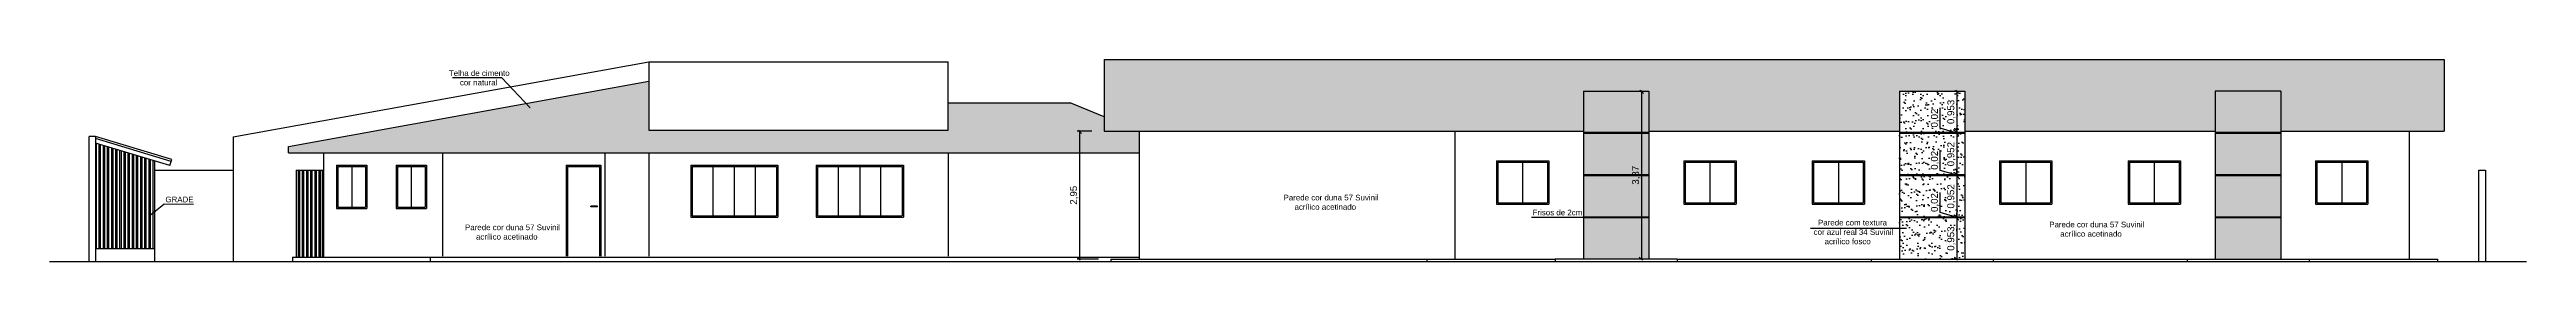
# Model space of a CAD drawing. Header units: millimetres. Extents: x 313 to 493, y 47 to 181.
# Drawn here: x 346.3 to 403.1, y 163.1 to 167.8 of the extents above; entities that cross this region are included whole.
import ezdxf

# ---------------------------------------------------------------- set-up
doc = ezdxf.new("R2010")
doc.units = ezdxf.units.MM
doc.header["$LTSCALE"] = 0.05
doc.header["$MEASUREMENT"] = 0
doc.header["$PDMODE"] = 3
doc.linetypes.add('ACAD_ISO03W100', pattern=[30, 12, -18])
for name, color, linetype in [('01', 1, 'Continuous'), ('02', 2, 'Continuous'), ('03', 3, 'Continuous'), ('05', 5, 'Continuous'), ('2', 2, 'Continuous'), ('BAN', 13, 'Continuous'), ('CALCADA', 4, 'Continuous'), ('TRACEJADO', 7, 'ACAD_ISO03W100')]:
    doc.layers.add(name, color=color, linetype=linetype)
doc.styles.get("Standard").update_dxf_attribs({"font": 'arial.ttf'})
doc.dimstyles.new('ISO-25', dxfattribs={"dimscale": 0.04, "dimtxt": 4, "dimasz": 2.5, "dimexe": 1.25, "dimexo": 0.625, "dimtad": 1, "dimdec": 3, "dimtxsty": 'Standard', "dimblk": 'OBLIQUE', "dimcen": 2.5, "dimadec": 0, "dimazin": 0, "dimtfac": 1, "dimtdec": 3, "dimtmove": 0, "dimatfit": 3, "dimldrblk": 'OBLIQUE', "dimfxl": 1, "dimarcsym": 0})
pattern_1 = [(125.2176, (-658.802141, -64.344789), (2.10000034906, -2.99999974996), [0.0624261, -6.1801698]), (160.71, (-658.838141, -64.293789), (5.10000155527, -1.7999959482), [0.0635688, -6.2933172]), (199.29, (-658.898141, -64.272789), (-5.10000155527, -1.7999959482), [0.0635688, -6.2933172]), (234.7824, (-658.958141, -64.293789), (-2.10000034906, -2.99999974996), [0.0624261, -6.1801698]), (270, (-658.99414, -64.3448), (0.3, -0.3), [0.03, -0.27]), (90, (-658.80214, -64.3748), (-0.3, 0.3), [0.03, -0.27]), (0, (-658.80214, -64.3508), (0.3, 0.3), [0.024, -0.276]), (0, (-658.80214, -64.3748), (0.3, 0.3), [0.024, -0.276]), (125.5377, (-658.77814, -64.33579), (-0.9000004721, 1.1999994744), [0.077421, -2.5032768]), (162.2553, (-658.823141, -64.272789), (-6.59999886937, 2.10000322881), [0.0787464, -7.7958963]), (197.7447, (-658.898141, -64.248789), (6.59999886937, 2.10000322881), [0.0787464, -7.7958963]), (234.4623, (-658.97314, -64.27279), (0.9000004721, 1.1999994744), [0.077421, -2.5032768]), (270, (-659.01814, -64.3358), (0.3, -0.3), [0.015, -0.285]), (90, (-658.77814, -64.3508), (-0.3, 0.3), [0.015, -0.285]), (0, (-659.07814, -64.3508), (0.3, 0.3), [0.06, -0.24]), (0, (-659.07814, -64.3748), (0.3, 0.3), [0.084, -0.216]), (84.8056, (-659.01814, -64.33879), (-0.2999985674, -3.000000201), [0.2650887, -3.0485196]), (95.1944, (-658.77814, -64.33879), (-0.2999985674, 3.000000201), [0.2650887, -3.0485196])]
pattern_2 = [(37.5, (-659.07814, -64.37479), (-0.008000156, 0.24470662), [0, -0.19304, 0, -0.2159, 0, -0.206375]), (7.5, (-659.07814, -64.3748), (0.22476164, 0.35841255), [0, -0.10414, 0, -0.17399, 0, -0.066675]), (327.5, (-659.23435, -64.37479), (0.395496185, 0.000718592), [0, -0.0635, 0, -0.2286, 0, -0.29845]), (317.5, (-659.23435, -64.3748), (0.38177823, 0.11146466), [0, -0.03175, 0, -0.14986, 0, -0.17145])]

msp = doc.modelspace()

# ---------------------------------------------------------------- texts
at = {"layer": '03', "char_height": 0.13, "attachment_point": 1}
for s, insert in [('Telha de cimento\\P     cor natural', (355.4545, 167.5045)), ('GRADE', (348.9478, 164.5952)), ('Parede cor duna 57 Suvinil\\P     acrílico acetinado', (374.6095, 164.6389)), ('Frisos de 2cm', (380.3257, 164.2959)), ('Parede cor duna 57 Suvinil\\P     acrílico acetinado', (355.8236, 163.9536)), ('  Parede com textura\\Pcor azul real 34 Suvinil\\P     acrílico fosco', (386.7749, 164.0624)), ('Parede cor duna 57 Suvinil\\P     acrílico acetinado', (392.1824, 164.0189))]:
    msp.add_mtext(s, dxfattribs=dict(at, insert=insert))

# ---------------------------------------------------------------- blocks, each defined once
blk = doc.blocks.new('_Oblique')
at = {"layer": 'TRACEJADO', "color": 0, "lineweight": -2}
blk.add_line((-0.5, -0.5), (0.5, 0.5), dxfattribs=at)
blk = doc.blocks.new('*D324')
at = {"layer": 'BAN', "color": 0}
for p, q in [((370.21, 166.103), (369.875, 166.103)), ((369.925, 166.103), (369.925, 163.153)), ((370.36, 163.153), (369.875, 163.153))]:
    blk.add_line(p, q, dxfattribs=at)
at = {"layer": 'Defpoints', "color": 0}
for p in [(370.235, 166.103), (369.925, 163.153), (370.385, 163.153)]:
    blk.add_point(p, dxfattribs=at)
at = {"layer": 'BAN', "color": 0, "xscale": 0.1, "yscale": 0.1, "zscale": 0.1}
for p, rotation in [((369.925, 166.103), 90), ((369.925, 163.153), 270)]:
    blk.add_blockref('_Oblique', p, dxfattribs=dict(at, rotation=rotation))
at = {"layer": 'BAN', "color": 0, "insert": (369.804, 164.628), "char_height": 0.16, "attachment_point": 5, "rotation": 90}
blk.add_mtext('2,95', dxfattribs=at)
blk = doc.blocks.new('*D339')
at = {"layer": 'BAN', "color": 0}
for p, q in [((390.034, 166.05), (390.009, 166.05)), ((390.059, 166.05), (390.059, 165.098)), ((390.034, 165.098), (390.009, 165.098))]:
    blk.add_line(p, q, dxfattribs=at)
at = {"layer": 'Defpoints', "color": 0}
for p in [(390.059, 166.05), (390.059, 165.098), (390.059, 165.098)]:
    blk.add_point(p, dxfattribs=at)
at = {"layer": 'BAN', "color": 0, "xscale": 0.1, "yscale": 0.1, "zscale": 0.1}
for p, rotation in [((390.059, 166.05), 90), ((390.059, 165.098), 270)]:
    blk.add_blockref('_Oblique', p, dxfattribs=dict(at, rotation=rotation))
at = {"layer": 'BAN', "color": 0, "insert": (389.938, 165.574), "char_height": 0.16, "attachment_point": 5, "rotation": 90}
blk.add_mtext('0,952', dxfattribs=at)
blk = doc.blocks.new('*D353')
at = {"layer": 'BAN', "color": 0}
for p, q in [((382.799, 167.023), (382.774, 167.023)), ((382.824, 167.023), (382.824, 163.153)), ((382.799, 163.153), (382.774, 163.153))]:
    blk.add_line(p, q, dxfattribs=at)
at = {"layer": 'Defpoints', "color": 0}
for p in [(382.824, 167.023), (382.824, 163.153), (382.824, 163.153)]:
    blk.add_point(p, dxfattribs=at)
at = {"layer": 'BAN', "color": 0, "xscale": 0.1, "yscale": 0.1, "zscale": 0.1}
for p, rotation in [((382.824, 167.023), 90), ((382.824, 163.153), 270)]:
    blk.add_blockref('_Oblique', p, dxfattribs=dict(at, rotation=rotation))
at = {"layer": 'BAN', "color": 0, "insert": (382.703, 165.088), "char_height": 0.16, "attachment_point": 5, "rotation": 90}
blk.add_mtext('3,87', dxfattribs=at)
blk = doc.blocks.new('*D340')
at = {"layer": 'BAN', "color": 0}
for p, q in [((390.034, 164.105), (390.009, 164.105)), ((390.059, 164.105), (390.059, 163.153)), ((390.034, 163.153), (390.009, 163.153))]:
    blk.add_line(p, q, dxfattribs=at)
at = {"layer": 'Defpoints', "color": 0}
for p in [(390.059, 164.105), (390.059, 163.153), (390.059, 163.153)]:
    blk.add_point(p, dxfattribs=at)
at = {"layer": 'BAN', "color": 0, "xscale": 0.1, "yscale": 0.1, "zscale": 0.1}
for p, rotation in [((390.059, 164.105), 90), ((390.059, 163.153), 270)]:
    blk.add_blockref('_Oblique', p, dxfattribs=dict(at, rotation=rotation))
at = {"layer": 'BAN', "color": 0, "insert": (389.938, 163.629), "char_height": 0.16, "attachment_point": 5, "rotation": 90}
blk.add_mtext('0,953', dxfattribs=at)
blk = doc.blocks.new('*D341')
at = {"layer": 'BAN', "color": 0}
for p, q in [((389.683, 164.228), (389.683, 164.692)), ((390.059, 164.115), (389.683, 164.228)), ((390.034, 164.125), (390.009, 164.125)), ((390.034, 164.105), (390.009, 164.105)), ((390.059, 164.125), (390.059, 164.225)), ((390.059, 164.125), (390.059, 164.105)), ((390.059, 164.125), (390.059, 164.105)), ((390.059, 164.105), (390.059, 164.005))]:
    blk.add_line(p, q, dxfattribs=at)
at = {"layer": 'Defpoints', "color": 0}
for p in [(390.059, 164.125), (390.059, 164.105), (390.059, 164.105)]:
    blk.add_point(p, dxfattribs=at)
at = {"layer": 'BAN', "color": 0, "xscale": 0.1, "yscale": 0.1, "zscale": 0.1}
for p, rotation in [((390.059, 164.125), 270), ((390.059, 164.105), 90)]:
    blk.add_blockref('_Oblique', p, dxfattribs=dict(at, rotation=rotation))
at = {"layer": 'BAN', "color": 0, "insert": (389.562, 164.46), "char_height": 0.16, "attachment_point": 5, "rotation": 90}
blk.add_mtext('0,02', dxfattribs=at)
blk = doc.blocks.new('*D342')
at = {"layer": 'BAN', "color": 0}
for p, q in [((390.034, 165.078), (390.009, 165.078)), ((390.059, 165.078), (390.059, 164.125)), ((390.034, 164.125), (390.009, 164.125))]:
    blk.add_line(p, q, dxfattribs=at)
at = {"layer": 'Defpoints', "color": 0}
for p in [(390.059, 165.078), (390.059, 164.125), (390.059, 164.125)]:
    blk.add_point(p, dxfattribs=at)
at = {"layer": 'BAN', "color": 0, "xscale": 0.1, "yscale": 0.1, "zscale": 0.1}
for p, rotation in [((390.059, 165.078), 90), ((390.059, 164.125), 270)]:
    blk.add_blockref('_Oblique', p, dxfattribs=dict(at, rotation=rotation))
at = {"layer": 'BAN', "color": 0, "insert": (389.938, 164.601), "char_height": 0.16, "attachment_point": 5, "rotation": 90}
blk.add_mtext('0,952', dxfattribs=at)
blk = doc.blocks.new('*D343')
at = {"layer": 'BAN', "color": 0}
for p, q in [((389.683, 165.2), (389.683, 165.664)), ((390.059, 165.088), (389.683, 165.2)), ((390.034, 165.098), (390.009, 165.098)), ((390.034, 165.078), (390.009, 165.078)), ((390.059, 165.098), (390.059, 165.198)), ((390.059, 165.098), (390.059, 165.078)), ((390.059, 165.098), (390.059, 165.078)), ((390.059, 165.078), (390.059, 164.978))]:
    blk.add_line(p, q, dxfattribs=at)
at = {"layer": 'Defpoints', "color": 0}
for p in [(390.059, 165.098), (390.059, 165.078), (390.059, 165.078)]:
    blk.add_point(p, dxfattribs=at)
at = {"layer": 'BAN', "color": 0, "xscale": 0.1, "yscale": 0.1, "zscale": 0.1}
for p, rotation in [((390.059, 165.098), 270), ((390.059, 165.078), 90)]:
    blk.add_blockref('_Oblique', p, dxfattribs=dict(at, rotation=rotation))
at = {"layer": 'BAN', "color": 0, "insert": (389.562, 165.432), "char_height": 0.16, "attachment_point": 5, "rotation": 90}
blk.add_mtext('0,02', dxfattribs=at)
blk = doc.blocks.new('*D344')
at = {"layer": 'BAN', "color": 0}
for p, q in [((389.683, 166.173), (389.683, 166.637)), ((390.059, 166.06), (389.683, 166.173)), ((390.034, 166.07), (390.009, 166.07)), ((390.034, 166.05), (390.009, 166.05)), ((390.059, 166.07), (390.059, 166.17)), ((390.059, 166.07), (390.059, 166.05)), ((390.059, 166.07), (390.059, 166.05)), ((390.059, 166.05), (390.059, 165.95))]:
    blk.add_line(p, q, dxfattribs=at)
at = {"layer": 'Defpoints', "color": 0}
for p in [(390.059, 166.07), (390.059, 166.05), (390.059, 166.05)]:
    blk.add_point(p, dxfattribs=at)
at = {"layer": 'BAN', "color": 0, "xscale": 0.1, "yscale": 0.1, "zscale": 0.1}
for p, rotation in [((390.059, 166.07), 270), ((390.059, 166.05), 90)]:
    blk.add_blockref('_Oblique', p, dxfattribs=dict(at, rotation=rotation))
at = {"layer": 'BAN', "color": 0, "insert": (389.562, 166.405), "char_height": 0.16, "attachment_point": 5, "rotation": 90}
blk.add_mtext('0,02', dxfattribs=at)
blk = doc.blocks.new('*D345')
at = {"layer": 'BAN', "color": 0, "lineweight": -2}
for p, q in [((390.034, 167.023), (390.009, 167.023)), ((390.059, 167.023), (390.059, 166.07)), ((390.034, 166.07), (390.009, 166.07))]:
    blk.add_line(p, q, dxfattribs=at)
at = {"layer": 'Defpoints', "color": 0}
for p in [(390.059, 167.023), (390.059, 166.07), (390.059, 166.07)]:
    blk.add_point(p, dxfattribs=at)
at = {"layer": 'BAN', "color": 0, "lineweight": -2, "xscale": 0.1, "yscale": 0.1, "zscale": 0.1}
for p, rotation in [((390.059, 167.023), 90), ((390.059, 166.07), 270)]:
    blk.add_blockref('_Oblique', p, dxfattribs=dict(at, rotation=rotation))
at = {"layer": 'BAN', "color": 0, "insert": (389.938, 166.546), "char_height": 0.16, "attachment_point": 5, "rotation": 90}
blk.add_mtext('0,953', dxfattribs=at)

# ---------------------------------------------------------------- dimensions: what is measured, and where the dimension line sits
at = {"layer": 'BAN'}
for base, p1, p2, picture, middle in [((382.8243, 163.1527), (382.8243, 167.0227), (382.8243, 163.1527), '*D353', (382.7031, 165.0877)), ((390.0591, 166.0502), (390.0591, 166.0702), (390.0591, 166.0502), '*D344', (389.562, 166.198)), ((369.9252, 163.1527), (370.2347, 166.1027), (370.3847, 163.1527), '*D324', (369.8041, 164.6277)), ((390.0591421719, 165.0977039514), (390.0591421719, 166.0502039514), (390.0591421719, 165.0977039514), '*D339', (389.9379893752, 165.5739539514)), ((390.0591, 165.0777), (390.0591, 165.0977), (390.0591, 165.0777), '*D343', (389.562, 165.2255)), ((390.0591421719, 164.1252039514), (390.0591421719, 165.0777039514), (390.0591421719, 164.1252039514), '*D342', (389.9379893752, 164.6014539514)), ((390.0591, 164.1052), (390.0591, 164.1252), (390.0591, 164.1052), '*D341', (389.562, 164.253)), ((390.059142, 163.152703), (390.059142, 164.105204), (390.059142, 163.152703), '*D340', (389.937989, 163.628954))]:
    dim = msp.add_linear_dim(base=base, p1=p1, p2=p2, angle=90, dimstyle='ISO-25', override={"dimtmove": 1}, dxfattribs=at)
    dim.commit()
    dim.dimension.update_dxf_attribs({"geometry": picture, "text_midpoint": middle})
dim = msp.add_linear_dim(base=(390.0591421719, 166.0702039514), p1=(390.0591421719, 167.0227039514), p2=(390.0591421719, 166.0702039514), angle=90, dimstyle='ISO-25', dxfattribs=at)
dim.commit()
dim.dimension.update_dxf_attribs({"geometry": '*D345', "text_midpoint": (389.9379893752, 166.5464539514)})

# ---------------------------------------------------------------- hatches: boundary and pattern name
at = {"layer": '01'}
h = msp.add_hatch(dxfattribs=at)
h.set_pattern_fill('TELHA2', color=256, scale=0.3, style=0)
h.set_pattern_definition(pattern_1)
h.paths.add_polyline_path([(360.0396, 166.1227), (360.0396, 167.2527), (351.7732, 165.7527), (351.7732, 165.6027), (371.2946, 165.6027), (371.2946, 166.1027), (370.4946, 166.1027), (370.4946, 166.4367), (369.7143, 166.7527), (366.9143, 166.7527), (366.9143, 166.1227)])
h = msp.add_hatch(dxfattribs=at)
h.set_pattern_fill('ANSI32', color=256, scale=0.01, angle=45, style=0)
h.set_pattern_definition([(90, (-659.07814, -51.42678), (-0.09525, 7e-18), []), (90, (-659.04639, -51.39503), (-0.09525, 7e-18), [])])
h.paths.add_polyline_path([(347.3446, 163.4027), (348.6946, 163.4027), (348.6946, 165.4171), (347.3446, 165.826)])
h = msp.add_hatch(dxfattribs=at)
h.set_pattern_fill('ANSI32', color=256, scale=0.01, angle=45, style=0)
h.set_pattern_definition([(90, (-659.07814, -84.27278), (-0.09525, 7e-18), []), (90, (-659.04639, -84.24103), (-0.09525, 7e-18), [])])
h.paths.add_polyline_path([(352.5468, 165.2027), (351.9516, 165.2027), (351.9516, 163.2027), (352.5468, 163.2027)])
at = {"layer": '03'}
h = msp.add_hatch(dxfattribs=at)
h.set_pattern_fill('TELHA2', color=256, scale=0.3, style=0)
h.set_pattern_definition(pattern_1)
h.paths.add_polyline_path([(388.7446, 166.1027), (388.7446, 167.0227), (390.2446, 167.0227), (390.2446, 166.1027), (395.9946, 166.1027), (395.9946, 167.0227), (397.4946, 167.0227), (397.4946, 166.1027), (401.2446, 166.1027), (401.2446, 167.7527), (370.4946, 167.7527), (370.4946, 166.1027), (381.4946, 166.1027), (381.4946, 167.0227), (382.9946, 167.0227), (382.9946, 166.1027)])
h = msp.add_hatch(dxfattribs=at)
h.set_pattern_fill('AR-SAND', color=256, scale=0.005, style=0)
h.set_pattern_definition(pattern_2)
h.paths.add_polyline_path([(382.9946, 166.0702), (382.9946, 167.0227), (381.4946, 167.0227), (381.4946, 166.0702)])
h.paths.add_polyline_path([(381.4946, 166.0502), (381.4946, 165.0977), (382.9946, 165.0977), (382.9946, 166.0502)])
h.paths.add_polyline_path([(381.4946, 165.0777), (381.4946, 164.1252), (382.9946, 164.1252), (382.9946, 165.0777)])
h.paths.add_polyline_path([(381.4946, 164.1052), (381.4946, 163.1527), (382.9946, 163.1527), (382.9946, 164.1052)])
h.paths.add_polyline_path([(397.4946, 166.0702), (397.4946, 167.0227), (395.9946, 167.0227), (395.9946, 166.0702)])
h.paths.add_polyline_path([(397.4946, 165.0977), (397.4946, 166.0502), (395.9946, 166.0502), (395.9946, 165.0977)])
h.paths.add_polyline_path([(397.4946, 164.1252), (397.4946, 165.0777), (395.9946, 165.0777), (395.9946, 164.1252)])
h.paths.add_polyline_path([(395.9946, 164.1052), (395.9946, 163.1527), (397.4946, 163.1527), (397.4946, 164.1052)])
h.paths.add_polyline_path([(382.6313, 164.9019), (382.6313, 165.2735), (382.8355, 165.2735), (382.8355, 164.9019)], flags=9)
h = msp.add_hatch(dxfattribs=at)
h.set_pattern_fill('AR-SAND', color=256, scale=0.005, style=0)
h.set_pattern_definition(pattern_2)
h.paths.add_polyline_path([(388.7446, 166.0702), (390.2446, 166.0702), (390.2446, 167.0227), (388.7446, 167.0227)])
h.paths.add_polyline_path([(388.7446, 165.0977), (390.2446, 165.0977), (390.2446, 166.0502), (388.7446, 166.0502)])
h.paths.add_polyline_path([(388.7446, 164.1252), (390.2446, 164.1252), (390.2446, 165.0777), (388.7446, 165.0777)])
h.paths.add_polyline_path([(388.7446, 164.1052), (388.7446, 163.1527), (390.2446, 163.1527), (390.2446, 164.1052)])
h.paths.add_polyline_path([(389.8662, 166.3602), (389.8662, 166.7328), (390.0704, 166.7328), (390.0704, 166.3602)], flags=24)
h.paths.add_polyline_path([(389.5842, 166.1335), (389.5842, 166.504), (389.7884, 166.504), (389.7884, 166.1335)], flags=24)
h.paths.add_polyline_path([(389.8662, 165.3877), (389.8662, 165.7603), (390.0704, 165.7603), (390.0704, 165.3877)], flags=24)
h.paths.add_polyline_path([(389.5842, 165.161), (389.5842, 165.5315), (389.7884, 165.5315), (389.7884, 165.161)], flags=24)
h.paths.add_polyline_path([(389.8662, 164.4152), (389.8662, 164.7878), (390.0704, 164.7878), (390.0704, 164.4152)], flags=24)
h.paths.add_polyline_path([(389.5842, 164.1885), (389.5842, 164.559), (389.7884, 164.559), (389.7884, 164.1885)], flags=24)
h.paths.add_polyline_path([(389.8662, 163.4427), (389.8662, 163.8153), (390.0704, 163.8153), (390.0704, 163.4427)], flags=24)

# ---------------------------------------------------------------- linework, layer by layer
at = {"layer": '01'}
for p, q in [((350.503, 165.9722), (360.0396, 167.7027)), ((360.0396, 167.7027), (366.9143, 167.7027)), ((360.0396, 167.7027), (360.0396, 166.1227)), ((366.9143, 166.1227), (366.9143, 167.7027)), ((351.7732, 165.7527), (360.0396, 167.2527)), ((366.9143, 166.7527), (369.7143, 166.7527)), ((370.4946, 166.4367), (369.7143, 166.7527)), ((360.0396, 166.1227), (366.9143, 166.1227)), ((349.0946, 165.4527), (347.3446, 165.9827)), ((349.0801, 165.4048), (347.3446, 165.9305)), ((349.0511, 165.3091), (347.3446, 165.826)), ((349.0511, 165.3091), (349.0946, 165.4527)), ((350.503, 165.9722), (350.503, 163.1027)), ((351.7732, 165.6027), (351.7732, 165.7527)), ((351.7732, 165.6027), (371.2946, 165.6027)), ((352.5732, 165.6027), (352.5732, 163.2027)), ((355.3102, 165.6027), (355.3102, 163.2227)), ((359.0309, 165.6027), (359.0309, 163.2227)), ((360.0396, 165.6027), (360.0396, 163.2227)), ((366.9143, 165.6027), (366.9143, 163.2227)), ((348.6946, 165.4171), (348.6946, 163.1027)), ((348.6946, 165.2027), (350.503, 165.2027)), ((351.9516, 165.2027), (352.5732, 165.2027)), ((351.9516, 165.2027), (351.9516, 163.2027)), ((352.5468, 165.2027), (352.5468, 163.2027)), ((352.8748, 165.3227), (353.5706, 165.3227)), ((352.8748, 165.3227), (352.8748, 164.3227)), ((352.9048, 165.2927), (352.9048, 164.3527)), ((352.9048, 165.2927), (353.5406, 165.2927)), ((353.2227, 165.2927), (353.2227, 164.3527)), ((353.5406, 165.2927), (353.5406, 164.3527)), ((353.5706, 165.3227), (353.5706, 164.3227)), ((354.2432, 165.3227), (354.9391, 165.3227)), ((354.2432, 165.3227), (354.2432, 164.3227)), ((354.2732, 165.2927), (354.9091, 165.2927)), ((354.2732, 165.2927), (354.2732, 164.3527)), ((354.5912, 165.2927), (354.5912, 164.3527)), ((354.9091, 165.2927), (354.9091, 164.3527)), ((354.9391, 165.3227), (354.9391, 164.3227)), ((358.145, 165.3227), (358.145, 163.2227)), ((358.145, 165.3227), (358.9423, 165.3227)), ((358.175, 165.2927), (358.175, 163.2227)), ((358.175, 165.2927), (358.9123, 165.2927)), ((358.9123, 165.2927), (358.9123, 163.2227)), ((358.9423, 165.3227), (358.9423, 163.2227)), ((361.0043, 165.3227), (363.0043, 165.3227)), ((361.0043, 165.3227), (361.0043, 164.1227)), ((361.0343, 165.2927), (362.9743, 165.2927)), ((361.0343, 165.2927), (361.0343, 164.1527)), ((361.5193, 164.1527), (361.5193, 165.2927)), ((362.0043, 165.2927), (362.0043, 164.1527)), ((362.4893, 164.1527), (362.4893, 165.2927)), ((362.9743, 165.2927), (362.9743, 164.1527)), ((363.0043, 165.3227), (363.0043, 164.1227)), ((363.8843, 165.3227), (363.8843, 164.1227)), ((363.8843, 165.3227), (365.8843, 165.3227)), ((363.9143, 165.2927), (363.9143, 164.1527)), ((363.9143, 165.2927), (365.8543, 165.2927)), ((364.3993, 164.1527), (364.3993, 165.2927)), ((364.8843, 165.2927), (364.8843, 164.1527)), ((365.3693, 164.1527), (365.3693, 165.2927)), ((365.8543, 165.2927), (365.8543, 164.1527)), ((365.8843, 165.3227), (365.8843, 164.1227)), ((352.8748, 164.3227), (353.5706, 164.3227)), ((352.9048, 164.3527), (353.5406, 164.3527)), ((354.2432, 164.3227), (354.9391, 164.3227)), ((354.2732, 164.3527), (354.9091, 164.3527)), ((358.8625, 164.3777), (358.7125, 164.3777)), ((358.7125, 164.3627), (358.7125, 164.3777)), ((358.8625, 164.3627), (358.7125, 164.3627)), ((358.8625, 164.3627), (358.8625, 164.3777)), ((361.0043, 164.1227), (363.0043, 164.1227)), ((361.0343, 164.1527), (362.0043, 164.1527)), ((362.0043, 164.1527), (362.9743, 164.1527)), ((363.8843, 164.1227), (365.8843, 164.1227)), ((363.9143, 164.1527), (365.8543, 164.1527)), ((347.3446, 163.4027), (348.6946, 163.4027)), ((351.8645, 163.2027), (371.2946, 163.2027)), ((351.8645, 163.2027), (351.8645, 163.1027)), ((355.0239, 163.2027), (355.0239, 163.1027))]:
    msp.add_line(p, q, dxfattribs=at)
at = {"layer": '02'}
for p, q in [((356.6693, 167.328), (355.5351, 167.328)), ((357.3199, 166.6394), (356.6693, 167.328)), ((371.2946, 166.1027), (371.2946, 163.1527)), ((348.6034, 164.178), (348.9118, 164.4188)), ((349.5918, 164.4163), (348.9118, 164.4188)), ((381.5465, 164.1139), (380.2991, 164.1139)), ((386.7066, 163.8701), (388.9066, 163.8701)), ((370.6446, 163.1527), (370.6446, 163.1027))]:
    msp.add_line(p, q, dxfattribs=at)
at = {"layer": '03'}
for p, q in [((370.4946, 167.7527), (401.2446, 167.7527)), ((370.4946, 167.7527), (370.4946, 166.1027)), ((401.2446, 167.7527), (401.2446, 166.1027)), ((370.4946, 166.1027), (381.4946, 166.1027)), ((378.5446, 166.1027), (378.5446, 163.1527)), ((382.9946, 166.0702), (381.4946, 166.0702)), ((382.9946, 166.0502), (381.4946, 166.0502)), ((382.9946, 166.1027), (388.7446, 166.1027)), ((390.2446, 166.1027), (395.9946, 166.1027)), ((397.4946, 166.1027), (401.2446, 166.1027)), ((379.4946, 165.4227), (380.6946, 165.4227)), ((379.4946, 165.4227), (379.4946, 164.4227)), ((379.5246, 165.3927), (380.6646, 165.3927)), ((379.5246, 165.3927), (379.5246, 164.4527)), ((380.0946, 165.3927), (380.0946, 164.4527)), ((380.6646, 165.3927), (380.6646, 164.4527)), ((380.6946, 165.4227), (380.6946, 164.4227)), ((382.9946, 165.0977), (381.4946, 165.0977)), ((382.9946, 165.0777), (381.4946, 165.0777)), ((383.7946, 165.4227), (384.9946, 165.4227)), ((383.7946, 165.4227), (383.7946, 164.4227)), ((383.8246, 165.3927), (383.8246, 164.4527)), ((383.8246, 165.3927), (384.9646, 165.3927)), ((384.3946, 165.3927), (384.3946, 164.4527)), ((384.9646, 165.3927), (384.9646, 164.4527)), ((384.9946, 165.4227), (384.9946, 164.4227)), ((386.7446, 165.4227), (387.9446, 165.4227)), ((386.7446, 165.4227), (386.7446, 164.4227)), ((386.7746, 165.3927), (386.7746, 164.4527)), ((386.7746, 165.3927), (387.9146, 165.3927)), ((387.3446, 165.3927), (387.3446, 164.4527)), ((387.9146, 165.3927), (387.9146, 164.4527)), ((387.9446, 165.4227), (387.9446, 164.4227)), ((391.0446, 165.4227), (392.2446, 165.4227)), ((391.0446, 165.4227), (391.0446, 164.4227)), ((391.0746, 165.3927), (391.0746, 164.4527)), ((391.0746, 165.3927), (392.2146, 165.3927)), ((391.6446, 165.3927), (391.6446, 164.4527)), ((392.2146, 165.3927), (392.2146, 164.4527)), ((392.2446, 165.4227), (392.2446, 164.4227)), ((393.9946, 165.4227), (395.1946, 165.4227)), ((393.9946, 165.4227), (393.9946, 164.4227)), ((394.0246, 165.3927), (395.1646, 165.3927)), ((394.0246, 165.3927), (394.0246, 164.4527)), ((394.5946, 165.3927), (394.5946, 164.4527)), ((395.1646, 165.3927), (395.1646, 164.4527)), ((395.1946, 165.4227), (395.1946, 164.4227)), ((398.2946, 165.4227), (399.4946, 165.4227)), ((398.2946, 165.4227), (398.2946, 164.4227)), ((398.3246, 165.3927), (398.3246, 164.4527)), ((398.3246, 165.3927), (399.4646, 165.3927)), ((398.8946, 165.3927), (398.8946, 164.4527)), ((399.4646, 165.3927), (399.4646, 164.4527)), ((399.4946, 165.4227), (399.4946, 164.4227)), ((402.0446, 163.1027), (402.0446, 165.2027)), ((402.0446, 165.2027), (402.1946, 165.2027)), ((402.1946, 165.2027), (402.1946, 163.1027)), ((379.4946, 164.4227), (380.6946, 164.4227)), ((379.5246, 164.4527), (380.6646, 164.4527)), ((383.7946, 164.4227), (384.9946, 164.4227)), ((383.8246, 164.4527), (384.9646, 164.4527)), ((386.7446, 164.4227), (387.9446, 164.4227)), ((386.7746, 164.4527), (387.9146, 164.4527)), ((391.0446, 164.4227), (392.2446, 164.4227)), ((391.0746, 164.4527), (392.2146, 164.4527)), ((393.9946, 164.4227), (395.1946, 164.4227)), ((394.0246, 164.4527), (395.1646, 164.4527)), ((398.2946, 164.4227), (399.4946, 164.4227)), ((398.3246, 164.4527), (399.4646, 164.4527)), ((382.9946, 164.1252), (381.4946, 164.1252)), ((382.9946, 164.1052), (381.4946, 164.1052)), ((370.6446, 163.1527), (380.8446, 163.1527)), ((377.8946, 163.1527), (377.8946, 163.1027)), ((380.8446, 163.1527), (380.8446, 163.1027)), ((383.6446, 163.1527), (388.0946, 163.1527)), ((390.8946, 163.1527), (390.8946, 163.1027)), ((390.8946, 163.1527), (395.3446, 163.1527)), ((395.3446, 163.1527), (395.3446, 163.1027))]:
    msp.add_line(p, q, dxfattribs=at)
at = {"layer": '05'}
for p, q in [((347.1946, 163.1027), (347.1946, 165.9827)), ((347.3446, 165.9827), (347.1946, 165.9827)), ((347.3446, 165.9827), (347.3446, 163.1027)), ((346.2884, 163.1027), (403.1355, 163.1027))]:
    msp.add_line(p, q, dxfattribs=at)
at = {"layer": '2'}
for p, q in [((390.2446, 166.0702), (388.7446, 166.0702)), ((390.2446, 166.0502), (388.7446, 166.0502)), ((397.4946, 166.0702), (395.9946, 166.0702)), ((397.4946, 166.0502), (395.9946, 166.0502)), ((390.2446, 165.0977), (388.7446, 165.0977)), ((390.2446, 165.0777), (388.7446, 165.0777)), ((397.4946, 165.0977), (395.9946, 165.0977)), ((397.4946, 165.0777), (395.9946, 165.0777)), ((390.2446, 164.1252), (388.7446, 164.1252)), ((390.2446, 164.1052), (388.7446, 164.1052)), ((397.4946, 164.1252), (395.9946, 164.1252)), ((397.4946, 164.1052), (395.9946, 164.1052))]:
    msp.add_line(p, q, dxfattribs=at)
at = {"layer": 'CALCADA'}
for p, q in [((381.4946, 167.0227), (381.4946, 163.1527)), ((381.4946, 167.0227), (382.9946, 167.0227)), ((382.9946, 167.0227), (382.9946, 163.1527)), ((388.7446, 167.0227), (388.7446, 163.1527)), ((388.7446, 167.0227), (390.2446, 167.0227)), ((390.2446, 167.0227), (390.2446, 163.1527)), ((395.9946, 167.0227), (395.9946, 163.1527)), ((397.4946, 167.0227), (395.9946, 167.0227)), ((397.4946, 167.0227), (397.4946, 163.1527)), ((400.4446, 166.1027), (400.4446, 163.1527)), ((383.6446, 163.1527), (380.8446, 163.1527)), ((383.6446, 163.1527), (383.6446, 163.1027)), ((388.0946, 163.1527), (390.8946, 163.1527)), ((388.0946, 163.1527), (388.0946, 163.1027)), ((395.3446, 163.1527), (398.1446, 163.1527)), ((398.1446, 163.1527), (401.0946, 163.1527)), ((398.1446, 163.1527), (398.1446, 163.1027)), ((401.0946, 163.1527), (401.0946, 163.1027))]:
    msp.add_line(p, q, dxfattribs=at)

msp.set_redraw_order([(e.dxf.handle, doc.entitydb.next_handle()) for e in msp.query("TEXT MTEXT ATTDEF DIMENSION ARC_DIMENSION")])  # texts and dimensions are drawn at this point

doc.saveas('drawing.dxf')
